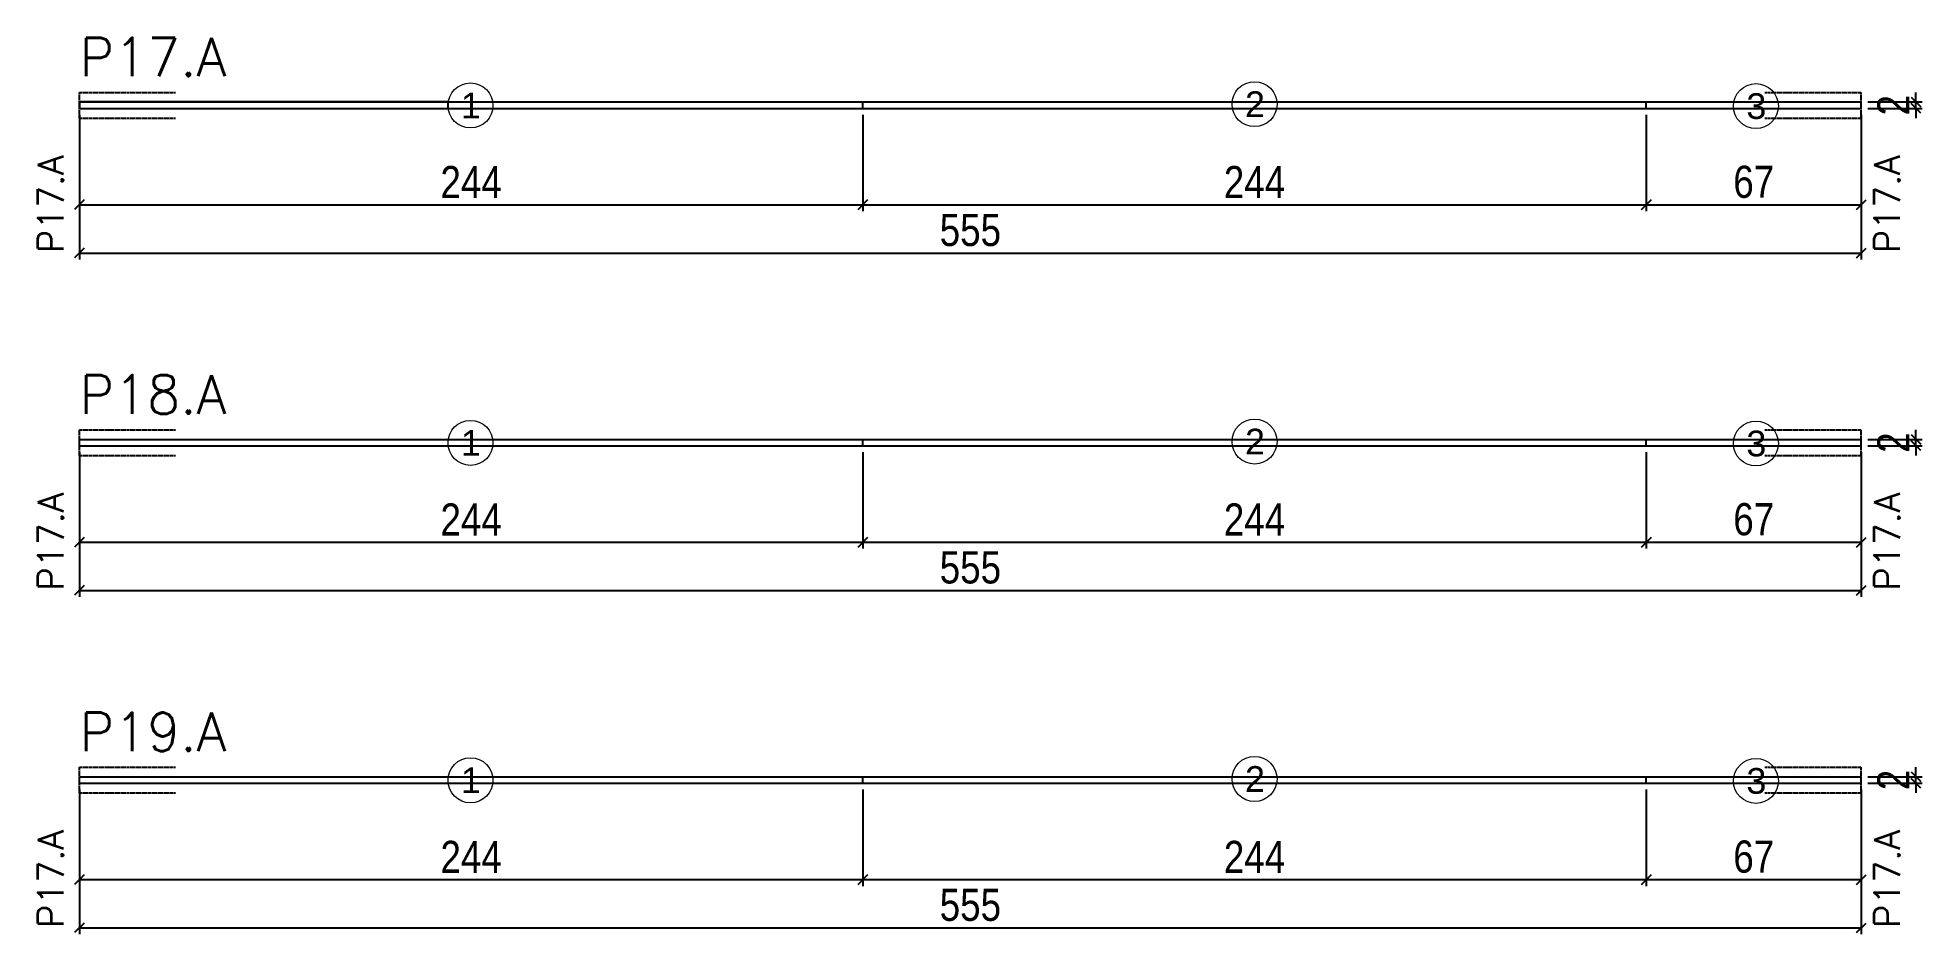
# Model space of a CAD drawing. Extents: x 20827 to 21850, y 13379 to 16714.
# Drawn here: x 20827 to 21414, y 16435 to 16714 of the extents above; entities that cross this region are included whole.
import ezdxf
from ezdxf.enums import TextEntityAlignment as Align

# ---------------------------------------------------------------- set-up
doc = ezdxf.new("R2010")
doc.units = 0
doc.linetypes.add('HIDDEN', pattern=[0.375, 0.25, -0.125])
doc.layers.get('0').update_dxf_attribs({"color": 1, "linetype": 'CONTINUOUS'})
doc.layers.get('Defpoints').update_dxf_attribs({"linetype": 'CONTINUOUS'})
for name, color, linetype in [('COTA', 241, 'CONTINUOUS'), ('Painéis', 255, 'CONTINUOUS'), ('SARR_2.2x5', 91, 'CONTINUOUS')]:
    doc.layers.add(name, color=color, linetype=linetype)
doc.layers.add('DIVISAO', color=142, linetype='CONTINUOUS', lineweight=15)
doc.layers.add('NUMERACAO', color=5, linetype='CONTINUOUS', lineweight=15)
doc.styles.add('ARIAL', font='arial.ttf')
doc.styles.add('COTA TECNICA', font='techl___.ttf', dxfattribs={"height": 10})
doc.styles.get("Standard").update_dxf_attribs({"font": 'ROMANS.SHX'})
doc.dimstyles.new('PAINEL', dxfattribs={"dimtxt": 10, "dimasz": 3, "dimexe": 3, "dimexo": 3, "dimgap": 3, "dimtad": 1, "dimdec": 1, "dimzin": 12, "dimdsep": 46, "dimtxsty": 'COTA TECNICA', "dimblk1": 'OBLIQUE', "dimblk2": 'OBLIQUE', "dimsah": 1, "dimcen": 0.9, "dimclrd": 4, "dimclre": 4, "dimclrt": 240, "dimadec": 1, "dimazin": 3, "dimtfac": 1, "dimtdec": 1, "dimtmove": 0, "dimatfit": 3, "dimfxl": 1, "dimtolj": 1, "dimtzin": 12, "dimarcsym": 0})

msp = doc.modelspace()

# ---------------------------------------------------------------- texts
at = {"linetype": 'Continuous'}
for s, p in [('P17.A', (20840.38, 16701.88)), ('P18.A', (20840.38, 16596.88)), ('P19.A', (20840.38, 16491.88))]:
    msp.add_text(s, height=12, dxfattribs=at).set_placement(p)
at = {"layer": 'DIVISAO', "linetype": 'Continuous'}
for p in [(20835.38, 16646.88), (21407.38, 16646.88), (20835.38, 16541.88), (21407.38, 16541.88), (20835.38, 16436.88), (21407.38, 16436.88)]:
    msp.add_text('P17.A', height=8, rotation=90, dxfattribs=at).set_placement(p)

# ---------------------------------------------------------------- blocks, each defined once
blk = doc.blocks.new('_Oblique')
at = {"color": 0, "linetype": 'ByBlock', "lineweight": -2}
blk.add_line((-0.5, -0.5), (0.5, 0.5), dxfattribs=at)
blk = doc.blocks.new('*D24')
at = {"layer": 'COTA', "color": 4, "linetype": 'Continuous', "lineweight": -2, "transparency": 16777216}
for p, q in [((20840.38, 16689.88), (20840.38, 16659.88)), ((21084.38, 16689.88), (21084.38, 16659.88)), ((20840.38, 16661.88), (21084.38, 16661.88))]:
    blk.add_line(p, q, dxfattribs=at)
at = {"layer": 'Defpoints', "color": 0, "linetype": 'Continuous', "transparency": 16777216}
for p in [(20840.38, 16691.88), (21084.38, 16691.88), (21084.38, 16661.88)]:
    blk.add_point(p, dxfattribs=at)
at = {"layer": 'COTA', "color": 4, "linetype": 'Continuous', "lineweight": -2, "transparency": 16777216, "xscale": 3, "yscale": 3, "zscale": 3, "rotation": 180}
blk.add_blockref('_Oblique', (20840.38, 16661.88), dxfattribs=at)
at = {"layer": 'COTA', "color": 4, "linetype": 'Continuous', "lineweight": -2, "transparency": 16777216, "xscale": 3, "yscale": 3, "zscale": 3}
blk.add_blockref('_Oblique', (21084.38, 16661.88), dxfattribs=at)
at = {"layer": 'COTA', "color": 240, "linetype": 'Continuous', "transparency": 16777216, "insert": (20962.38, 16668.95), "char_height": 10, "attachment_point": 5, "style": 'COTA TECNICA'}
blk.add_mtext('\\A1;244', dxfattribs=at)
blk = doc.blocks.new('*D25')
at = {"layer": 'COTA', "color": 4, "linetype": 'Continuous', "lineweight": -2, "transparency": 16777216}
for p, q in [((21084.38, 16689.88), (21084.38, 16659.88)), ((21328.38, 16689.88), (21328.38, 16659.88)), ((21084.38, 16661.88), (21328.38, 16661.88))]:
    blk.add_line(p, q, dxfattribs=at)
at = {"layer": 'Defpoints', "color": 0, "linetype": 'Continuous', "transparency": 16777216}
for p in [(21084.38, 16691.88), (21328.38, 16691.88), (21328.38, 16661.88)]:
    blk.add_point(p, dxfattribs=at)
at = {"layer": 'COTA', "color": 4, "linetype": 'Continuous', "lineweight": -2, "transparency": 16777216, "xscale": 3, "yscale": 3, "zscale": 3, "rotation": 180}
blk.add_blockref('_Oblique', (21084.38, 16661.88), dxfattribs=at)
at = {"layer": 'COTA', "color": 4, "linetype": 'Continuous', "lineweight": -2, "transparency": 16777216, "xscale": 3, "yscale": 3, "zscale": 3}
blk.add_blockref('_Oblique', (21328.38, 16661.88), dxfattribs=at)
at = {"layer": 'COTA', "color": 240, "linetype": 'Continuous', "transparency": 16777216, "insert": (21206.38, 16668.95), "char_height": 10, "attachment_point": 5, "style": 'COTA TECNICA'}
blk.add_mtext('\\A1;244', dxfattribs=at)
blk = doc.blocks.new('*D26')
at = {"layer": 'COTA', "color": 4, "linetype": 'Continuous', "lineweight": -2, "transparency": 16777216}
for p, q in [((21328.38, 16689.88), (21328.38, 16659.88)), ((21395.38, 16689.88), (21395.38, 16659.88)), ((21328.38, 16661.88), (21395.38, 16661.88))]:
    blk.add_line(p, q, dxfattribs=at)
at = {"layer": 'Defpoints', "color": 0, "linetype": 'Continuous', "transparency": 16777216}
for p in [(21328.38, 16691.88), (21395.38, 16691.88), (21395.38, 16661.88)]:
    blk.add_point(p, dxfattribs=at)
at = {"layer": 'COTA', "color": 4, "linetype": 'Continuous', "lineweight": -2, "transparency": 16777216, "xscale": 3, "yscale": 3, "zscale": 3, "rotation": 180}
blk.add_blockref('_Oblique', (21328.38, 16661.88), dxfattribs=at)
at = {"layer": 'COTA', "color": 4, "linetype": 'Continuous', "lineweight": -2, "transparency": 16777216, "xscale": 3, "yscale": 3, "zscale": 3}
blk.add_blockref('_Oblique', (21395.38, 16661.88), dxfattribs=at)
at = {"layer": 'COTA', "color": 240, "linetype": 'Continuous', "transparency": 16777216, "insert": (21361.88, 16668.98), "char_height": 10, "attachment_point": 5, "style": 'COTA TECNICA'}
blk.add_mtext('\\A1;67', dxfattribs=at)
blk = doc.blocks.new('*D27')
at = {"layer": 'COTA', "color": 4, "linetype": 'Continuous', "lineweight": -2, "transparency": 16777216}
for p, q in [((20840.38, 16689.88), (20840.38, 16644.88)), ((21395.38, 16689.88), (21395.38, 16644.88)), ((20840.38, 16646.88), (21395.38, 16646.88))]:
    blk.add_line(p, q, dxfattribs=at)
at = {"layer": 'Defpoints', "color": 0, "linetype": 'Continuous', "transparency": 16777216}
for p in [(20840.38, 16691.88), (21395.38, 16691.88), (21395.38, 16646.88)]:
    blk.add_point(p, dxfattribs=at)
at = {"layer": 'COTA', "color": 4, "linetype": 'Continuous', "lineweight": -2, "transparency": 16777216, "xscale": 3, "yscale": 3, "zscale": 3, "rotation": 180}
blk.add_blockref('_Oblique', (20840.38, 16646.88), dxfattribs=at)
at = {"layer": 'COTA', "color": 4, "linetype": 'Continuous', "lineweight": -2, "transparency": 16777216, "xscale": 3, "yscale": 3, "zscale": 3}
blk.add_blockref('_Oblique', (21395.38, 16646.88), dxfattribs=at)
at = {"layer": 'COTA', "color": 240, "linetype": 'Continuous', "transparency": 16777216, "insert": (21117.88, 16653.98), "char_height": 10, "attachment_point": 5, "style": 'COTA TECNICA'}
blk.add_mtext('\\A1;555', dxfattribs=at)
blk = doc.blocks.new('*D28')
at = {"layer": 'COTA', "color": 4, "linetype": 'Continuous', "lineweight": -2, "transparency": 16777216}
for p, q in [((21412.38, 16693.88), (21412.38, 16696.88)), ((21397.38, 16693.88), (21414.38, 16693.88)), ((21397.38, 16691.88), (21414.38, 16691.88)), ((21412.38, 16691.88), (21412.38, 16693.88)), ((21412.38, 16691.88), (21412.38, 16688.88))]:
    blk.add_line(p, q, dxfattribs=at)
at = {"layer": 'Defpoints', "color": 0, "linetype": 'Continuous', "transparency": 16777216}
for p in [(21395.38, 16693.88), (21395.38, 16691.88), (21412.38, 16693.88)]:
    blk.add_point(p, dxfattribs=at)
at = {"layer": 'COTA', "color": 4, "linetype": 'Continuous', "lineweight": -2, "transparency": 16777216, "xscale": 3, "yscale": 3, "zscale": 3}
for p, rotation in [((21412.38, 16693.88), 270), ((21412.38, 16691.88), 90)]:
    blk.add_blockref('_Oblique', p, dxfattribs=dict(at, rotation=rotation))
at = {"layer": 'COTA', "color": 240, "linetype": 'Continuous', "transparency": 16777216, "insert": (21405.38, 16692.88), "char_height": 10, "attachment_point": 5, "rotation": 90, "style": 'COTA TECNICA'}
blk.add_mtext('\\A1;2', dxfattribs=at)
blk = doc.blocks.new('nf1')
at = {"layer": 'NUMERACAO', "color": 1}
blk.add_circle((-0.19, -0.09), 7, dxfattribs=at)
at = {"layer": 'NUMERACAO', "color": 7, "style": 'ARIAL'}
blk.add_text('1', height=8, dxfattribs=at).set_placement((-0.06, -0.09), align=Align.MIDDLE_CENTER)
blk = doc.blocks.new('nf2')
at = {"layer": 'NUMERACAO', "color": 1}
blk.add_circle((0.01, 0.32), 7, dxfattribs=at)
at = {"layer": 'NUMERACAO', "color": 7, "style": 'ARIAL'}
blk.add_text('2', height=8, dxfattribs=at).set_placement((0.15, 0.32), align=Align.MIDDLE_CENTER)
blk = doc.blocks.new('nf3')
at = {"layer": 'NUMERACAO', "color": 1}
blk.add_circle((0.67, -0.28), 7, dxfattribs=at)
at = {"layer": 'NUMERACAO', "color": 7, "style": 'ARIAL'}
blk.add_text('3', height=8, dxfattribs=at).set_placement((0.8, -0.28), align=Align.MIDDLE_CENTER)
blk = doc.blocks.new('*D29')
at = {"layer": 'COTA', "color": 4, "linetype": 'Continuous', "lineweight": -2, "transparency": 16777216}
for p, q in [((20840.38, 16584.88), (20840.38, 16554.88)), ((21084.38, 16584.88), (21084.38, 16554.88)), ((20840.38, 16556.88), (21084.38, 16556.88))]:
    blk.add_line(p, q, dxfattribs=at)
at = {"layer": 'Defpoints', "color": 0, "linetype": 'Continuous', "transparency": 16777216}
for p in [(20840.38, 16586.88), (21084.38, 16586.88), (21084.38, 16556.88)]:
    blk.add_point(p, dxfattribs=at)
at = {"layer": 'COTA', "color": 4, "linetype": 'Continuous', "lineweight": -2, "transparency": 16777216, "xscale": 3, "yscale": 3, "zscale": 3, "rotation": 180}
blk.add_blockref('_Oblique', (20840.38, 16556.88), dxfattribs=at)
at = {"layer": 'COTA', "color": 4, "linetype": 'Continuous', "lineweight": -2, "transparency": 16777216, "xscale": 3, "yscale": 3, "zscale": 3}
blk.add_blockref('_Oblique', (21084.38, 16556.88), dxfattribs=at)
at = {"layer": 'COTA', "color": 240, "linetype": 'Continuous', "transparency": 16777216, "insert": (20962.38, 16563.95), "char_height": 10, "attachment_point": 5, "style": 'COTA TECNICA'}
blk.add_mtext('\\A1;244', dxfattribs=at)
blk = doc.blocks.new('*D30')
at = {"layer": 'COTA', "color": 4, "linetype": 'Continuous', "lineweight": -2, "transparency": 16777216}
for p, q in [((21084.38, 16584.88), (21084.38, 16554.88)), ((21328.38, 16584.88), (21328.38, 16554.88)), ((21084.38, 16556.88), (21328.38, 16556.88))]:
    blk.add_line(p, q, dxfattribs=at)
at = {"layer": 'Defpoints', "color": 0, "linetype": 'Continuous', "transparency": 16777216}
for p in [(21084.38, 16586.88), (21328.38, 16586.88), (21328.38, 16556.88)]:
    blk.add_point(p, dxfattribs=at)
at = {"layer": 'COTA', "color": 4, "linetype": 'Continuous', "lineweight": -2, "transparency": 16777216, "xscale": 3, "yscale": 3, "zscale": 3, "rotation": 180}
blk.add_blockref('_Oblique', (21084.38, 16556.88), dxfattribs=at)
at = {"layer": 'COTA', "color": 4, "linetype": 'Continuous', "lineweight": -2, "transparency": 16777216, "xscale": 3, "yscale": 3, "zscale": 3}
blk.add_blockref('_Oblique', (21328.38, 16556.88), dxfattribs=at)
at = {"layer": 'COTA', "color": 240, "linetype": 'Continuous', "transparency": 16777216, "insert": (21206.38, 16563.95), "char_height": 10, "attachment_point": 5, "style": 'COTA TECNICA'}
blk.add_mtext('\\A1;244', dxfattribs=at)
blk = doc.blocks.new('*D31')
at = {"layer": 'COTA', "color": 4, "linetype": 'Continuous', "lineweight": -2, "transparency": 16777216}
for p, q in [((21328.38, 16584.88), (21328.38, 16554.88)), ((21395.38, 16584.88), (21395.38, 16554.88)), ((21328.38, 16556.88), (21395.38, 16556.88))]:
    blk.add_line(p, q, dxfattribs=at)
at = {"layer": 'Defpoints', "color": 0, "linetype": 'Continuous', "transparency": 16777216}
for p in [(21328.38, 16586.88), (21395.38, 16586.88), (21395.38, 16556.88)]:
    blk.add_point(p, dxfattribs=at)
at = {"layer": 'COTA', "color": 4, "linetype": 'Continuous', "lineweight": -2, "transparency": 16777216, "xscale": 3, "yscale": 3, "zscale": 3, "rotation": 180}
blk.add_blockref('_Oblique', (21328.38, 16556.88), dxfattribs=at)
at = {"layer": 'COTA', "color": 4, "linetype": 'Continuous', "lineweight": -2, "transparency": 16777216, "xscale": 3, "yscale": 3, "zscale": 3}
blk.add_blockref('_Oblique', (21395.38, 16556.88), dxfattribs=at)
at = {"layer": 'COTA', "color": 240, "linetype": 'Continuous', "transparency": 16777216, "insert": (21361.88, 16563.98), "char_height": 10, "attachment_point": 5, "style": 'COTA TECNICA'}
blk.add_mtext('\\A1;67', dxfattribs=at)
blk = doc.blocks.new('*D32')
at = {"layer": 'COTA', "color": 4, "linetype": 'Continuous', "lineweight": -2, "transparency": 16777216}
for p, q in [((20840.38, 16584.88), (20840.38, 16539.88)), ((21395.38, 16584.88), (21395.38, 16539.88)), ((20840.38, 16541.88), (21395.38, 16541.88))]:
    blk.add_line(p, q, dxfattribs=at)
at = {"layer": 'Defpoints', "color": 0, "linetype": 'Continuous', "transparency": 16777216}
for p in [(20840.38, 16586.88), (21395.38, 16586.88), (21395.38, 16541.88)]:
    blk.add_point(p, dxfattribs=at)
at = {"layer": 'COTA', "color": 4, "linetype": 'Continuous', "lineweight": -2, "transparency": 16777216, "xscale": 3, "yscale": 3, "zscale": 3, "rotation": 180}
blk.add_blockref('_Oblique', (20840.38, 16541.88), dxfattribs=at)
at = {"layer": 'COTA', "color": 4, "linetype": 'Continuous', "lineweight": -2, "transparency": 16777216, "xscale": 3, "yscale": 3, "zscale": 3}
blk.add_blockref('_Oblique', (21395.38, 16541.88), dxfattribs=at)
at = {"layer": 'COTA', "color": 240, "linetype": 'Continuous', "transparency": 16777216, "insert": (21117.88, 16548.98), "char_height": 10, "attachment_point": 5, "style": 'COTA TECNICA'}
blk.add_mtext('\\A1;555', dxfattribs=at)
blk = doc.blocks.new('*D33')
at = {"layer": 'COTA', "color": 4, "linetype": 'Continuous', "lineweight": -2, "transparency": 16777216}
for p, q in [((21397.38, 16588.88), (21414.38, 16588.88)), ((21412.38, 16588.88), (21412.38, 16591.88)), ((21412.38, 16586.88), (21412.38, 16588.88)), ((21397.38, 16586.88), (21414.38, 16586.88)), ((21412.38, 16586.88), (21412.38, 16583.88))]:
    blk.add_line(p, q, dxfattribs=at)
at = {"layer": 'Defpoints', "color": 0, "linetype": 'Continuous', "transparency": 16777216}
for p in [(21395.38, 16588.88), (21412.38, 16588.88), (21395.38, 16586.88)]:
    blk.add_point(p, dxfattribs=at)
at = {"layer": 'COTA', "color": 4, "linetype": 'Continuous', "lineweight": -2, "transparency": 16777216, "xscale": 3, "yscale": 3, "zscale": 3}
for p, rotation in [((21412.38, 16588.88), 270), ((21412.38, 16586.88), 90)]:
    blk.add_blockref('_Oblique', p, dxfattribs=dict(at, rotation=rotation))
at = {"layer": 'COTA', "color": 240, "linetype": 'Continuous', "transparency": 16777216, "insert": (21405.38, 16587.88), "char_height": 10, "attachment_point": 5, "rotation": 90, "style": 'COTA TECNICA'}
blk.add_mtext('\\A1;2', dxfattribs=at)
blk = doc.blocks.new('*D34')
at = {"layer": 'COTA', "color": 4, "linetype": 'Continuous', "lineweight": -2, "transparency": 16777216}
for p, q in [((20840.38, 16479.88), (20840.38, 16449.88)), ((21084.38, 16479.88), (21084.38, 16449.88)), ((20840.38, 16451.88), (21084.38, 16451.88))]:
    blk.add_line(p, q, dxfattribs=at)
at = {"layer": 'Defpoints', "color": 0, "linetype": 'Continuous', "transparency": 16777216}
for p in [(20840.38, 16481.88), (21084.38, 16481.88), (21084.38, 16451.88)]:
    blk.add_point(p, dxfattribs=at)
at = {"layer": 'COTA', "color": 4, "linetype": 'Continuous', "lineweight": -2, "transparency": 16777216, "xscale": 3, "yscale": 3, "zscale": 3, "rotation": 180}
blk.add_blockref('_Oblique', (20840.38, 16451.88), dxfattribs=at)
at = {"layer": 'COTA', "color": 4, "linetype": 'Continuous', "lineweight": -2, "transparency": 16777216, "xscale": 3, "yscale": 3, "zscale": 3}
blk.add_blockref('_Oblique', (21084.38, 16451.88), dxfattribs=at)
at = {"layer": 'COTA', "color": 240, "linetype": 'Continuous', "transparency": 16777216, "insert": (20962.38, 16458.95), "char_height": 10, "attachment_point": 5, "style": 'COTA TECNICA'}
blk.add_mtext('\\A1;244', dxfattribs=at)
blk = doc.blocks.new('*D35')
at = {"layer": 'COTA', "color": 4, "linetype": 'Continuous', "lineweight": -2, "transparency": 16777216}
for p, q in [((21084.38, 16479.88), (21084.38, 16449.88)), ((21328.38, 16479.88), (21328.38, 16449.88)), ((21084.38, 16451.88), (21328.38, 16451.88))]:
    blk.add_line(p, q, dxfattribs=at)
at = {"layer": 'Defpoints', "color": 0, "linetype": 'Continuous', "transparency": 16777216}
for p in [(21084.38, 16481.88), (21328.38, 16481.88), (21328.38, 16451.88)]:
    blk.add_point(p, dxfattribs=at)
at = {"layer": 'COTA', "color": 4, "linetype": 'Continuous', "lineweight": -2, "transparency": 16777216, "xscale": 3, "yscale": 3, "zscale": 3, "rotation": 180}
blk.add_blockref('_Oblique', (21084.38, 16451.88), dxfattribs=at)
at = {"layer": 'COTA', "color": 4, "linetype": 'Continuous', "lineweight": -2, "transparency": 16777216, "xscale": 3, "yscale": 3, "zscale": 3}
blk.add_blockref('_Oblique', (21328.38, 16451.88), dxfattribs=at)
at = {"layer": 'COTA', "color": 240, "linetype": 'Continuous', "transparency": 16777216, "insert": (21206.38, 16458.95), "char_height": 10, "attachment_point": 5, "style": 'COTA TECNICA'}
blk.add_mtext('\\A1;244', dxfattribs=at)
blk = doc.blocks.new('*D36')
at = {"layer": 'COTA', "color": 4, "linetype": 'Continuous', "lineweight": -2, "transparency": 16777216}
for p, q in [((21328.38, 16479.88), (21328.38, 16449.88)), ((21395.38, 16479.88), (21395.38, 16449.88)), ((21328.38, 16451.88), (21395.38, 16451.88))]:
    blk.add_line(p, q, dxfattribs=at)
at = {"layer": 'Defpoints', "color": 0, "linetype": 'Continuous', "transparency": 16777216}
for p in [(21328.38, 16481.88), (21395.38, 16481.88), (21395.38, 16451.88)]:
    blk.add_point(p, dxfattribs=at)
at = {"layer": 'COTA', "color": 4, "linetype": 'Continuous', "lineweight": -2, "transparency": 16777216, "xscale": 3, "yscale": 3, "zscale": 3, "rotation": 180}
blk.add_blockref('_Oblique', (21328.38, 16451.88), dxfattribs=at)
at = {"layer": 'COTA', "color": 4, "linetype": 'Continuous', "lineweight": -2, "transparency": 16777216, "xscale": 3, "yscale": 3, "zscale": 3}
blk.add_blockref('_Oblique', (21395.38, 16451.88), dxfattribs=at)
at = {"layer": 'COTA', "color": 240, "linetype": 'Continuous', "transparency": 16777216, "insert": (21361.88, 16458.98), "char_height": 10, "attachment_point": 5, "style": 'COTA TECNICA'}
blk.add_mtext('\\A1;67', dxfattribs=at)
blk = doc.blocks.new('*D37')
at = {"layer": 'COTA', "color": 4, "linetype": 'Continuous', "lineweight": -2, "transparency": 16777216}
for p, q in [((20840.38, 16479.88), (20840.38, 16434.88)), ((21395.38, 16479.88), (21395.38, 16434.88)), ((20840.38, 16436.88), (21395.38, 16436.88))]:
    blk.add_line(p, q, dxfattribs=at)
at = {"layer": 'Defpoints', "color": 0, "linetype": 'Continuous', "transparency": 16777216}
for p in [(20840.38, 16481.88), (21395.38, 16481.88), (21395.38, 16436.88)]:
    blk.add_point(p, dxfattribs=at)
at = {"layer": 'COTA', "color": 4, "linetype": 'Continuous', "lineweight": -2, "transparency": 16777216, "xscale": 3, "yscale": 3, "zscale": 3, "rotation": 180}
blk.add_blockref('_Oblique', (20840.38, 16436.88), dxfattribs=at)
at = {"layer": 'COTA', "color": 4, "linetype": 'Continuous', "lineweight": -2, "transparency": 16777216, "xscale": 3, "yscale": 3, "zscale": 3}
blk.add_blockref('_Oblique', (21395.38, 16436.88), dxfattribs=at)
at = {"layer": 'COTA', "color": 240, "linetype": 'Continuous', "transparency": 16777216, "insert": (21117.88, 16443.98), "char_height": 10, "attachment_point": 5, "style": 'COTA TECNICA'}
blk.add_mtext('\\A1;555', dxfattribs=at)
blk = doc.blocks.new('*D38')
at = {"layer": 'COTA', "color": 4, "linetype": 'Continuous', "lineweight": -2, "transparency": 16777216}
for p, q in [((21397.38, 16483.88), (21414.38, 16483.88)), ((21412.38, 16483.88), (21412.38, 16486.88)), ((21412.38, 16481.88), (21412.38, 16483.88)), ((21397.38, 16481.88), (21414.38, 16481.88)), ((21412.38, 16481.88), (21412.38, 16478.88))]:
    blk.add_line(p, q, dxfattribs=at)
at = {"layer": 'Defpoints', "color": 0, "linetype": 'Continuous', "transparency": 16777216}
for p in [(21395.38, 16483.88), (21412.38, 16483.88), (21395.38, 16481.88)]:
    blk.add_point(p, dxfattribs=at)
at = {"layer": 'COTA', "color": 4, "linetype": 'Continuous', "lineweight": -2, "transparency": 16777216, "xscale": 3, "yscale": 3, "zscale": 3}
for p, rotation in [((21412.38, 16483.88), 270), ((21412.38, 16481.88), 90)]:
    blk.add_blockref('_Oblique', p, dxfattribs=dict(at, rotation=rotation))
at = {"layer": 'COTA', "color": 240, "linetype": 'Continuous', "transparency": 16777216, "insert": (21405.38, 16482.88), "char_height": 10, "attachment_point": 5, "rotation": 90, "style": 'COTA TECNICA'}
blk.add_mtext('\\A1;2', dxfattribs=at)

# ---------------------------------------------------------------- dimensions: what is measured, and where the dimension line sits
at = {"layer": 'COTA', "linetype": 'Continuous'}
for base, p1, p2, picture, middle in [((21412.38, 16693.88), (21395.38, 16691.88), (21395.38, 16693.88), '*D28', (21405.38, 16692.88)), ((21412.38, 16588.88), (21395.38, 16586.88), (21395.38, 16588.88), '*D33', (21405.38, 16587.88)), ((21412.38, 16483.88), (21395.38, 16481.88), (21395.38, 16483.88), '*D38', (21405.38, 16482.88))]:
    dim = msp.add_linear_dim(base=base, p1=p1, p2=p2, angle=90, dimstyle='PAINEL', override={"dimexe": 2, "dimexo": 2, "dimgap": 2, "dimadec": 8, "dimtix": 1, "dimatfit": 2, "dimldrblk": 'Oblique'}, dxfattribs=at)
    dim.commit()
    dim.dimension.update_dxf_attribs({"geometry": picture, "text_midpoint": middle})
for base, p1, p2, picture, middle in [((21084.38, 16661.88), (20840.38, 16691.88), (21084.38, 16691.88), '*D24', (20962.38, 16668.95)), ((21395.38, 16646.88), (20840.38, 16691.88), (21395.38, 16691.88), '*D27', (21117.88, 16653.98)), ((21328.38, 16661.88), (21084.38, 16691.88), (21328.38, 16691.88), '*D25', (21206.38, 16668.95)), ((21395.38, 16661.88), (21328.38, 16691.88), (21395.38, 16691.88), '*D26', (21361.88, 16668.98)), ((21084.38, 16556.88), (20840.38, 16586.88), (21084.38, 16586.88), '*D29', (20962.38, 16563.95)), ((21395.38, 16541.88), (20840.38, 16586.88), (21395.38, 16586.88), '*D32', (21117.88, 16548.98)), ((21328.38, 16556.88), (21084.38, 16586.88), (21328.38, 16586.88), '*D30', (21206.38, 16563.95)), ((21395.38, 16556.88), (21328.38, 16586.88), (21395.38, 16586.88), '*D31', (21361.88, 16563.98)), ((21084.38, 16451.88), (20840.38, 16481.88), (21084.38, 16481.88), '*D34', (20962.38, 16458.95)), ((21395.38, 16436.88), (20840.38, 16481.88), (21395.38, 16481.88), '*D37', (21117.88, 16443.98)), ((21328.38, 16451.88), (21084.38, 16481.88), (21328.38, 16481.88), '*D35', (21206.38, 16458.95)), ((21395.38, 16451.88), (21328.38, 16481.88), (21395.38, 16481.88), '*D36', (21361.88, 16458.98))]:
    dim = msp.add_linear_dim(base=base, p1=p1, p2=p2, dimstyle='PAINEL', override={"dimexe": 2, "dimexo": 2, "dimgap": 2, "dimadec": 8, "dimtix": 1, "dimatfit": 2, "dimldrblk": 'Oblique'}, dxfattribs=at)
    dim.commit()
    dim.dimension.update_dxf_attribs({"geometry": picture, "text_midpoint": middle})

# ---------------------------------------------------------------- linework, layer by layer
at = {"layer": 'COTA', "linetype": 'Continuous'}
msp.add_lwpolyline([(20955.27, 16693.88), (20840.38, 16693.88), (20840.38, 16691.88), (20870.38, 16691.88), (20955.24, 16691.88, -0.032429), (20955.18, 16692.78, -0.039283)], format="xyb", close=True, dxfattribs=at)
msp.add_lwpolyline([(20955.27, 16693.88), (20840.38, 16693.88), (20840.38, 16691.88), (20870.38, 16691.88), (20955.24, 16691.88, -0.032429), (20955.18, 16692.78, -0.039283)], format="xyb", close=True, dxfattribs=at)
at = {"layer": 'Painéis', "linetype": 'Continuous'}
for points in [[(20840.38, 16691.88), (20840.38, 16693.88)], [(20840.38, 16693.88), (21084.38, 16693.88)], [(20840.38, 16691.88), (21084.38, 16691.88)], [(21084.38, 16691.88), (21084.38, 16693.88)], [(21084.38, 16693.88), (21328.38, 16693.88)], [(21084.38, 16691.88), (21328.38, 16691.88)], [(21328.38, 16691.88), (21328.38, 16693.88)], [(21328.38, 16693.88), (21395.38, 16693.88)], [(21328.38, 16691.88), (21395.38, 16691.88)], [(21395.38, 16691.88), (21395.38, 16693.88)], [(21395.38, 16691.88), (21395.38, 16693.88)], [(20840.38, 16586.88), (20840.38, 16588.88)], [(20840.38, 16588.88), (21084.38, 16588.88)], [(21084.38, 16586.88), (21084.38, 16588.88)], [(21084.38, 16588.88), (21328.38, 16588.88)], [(21328.38, 16586.88), (21328.38, 16588.88)], [(21328.38, 16588.88), (21395.38, 16588.88)], [(21395.38, 16586.88), (21395.38, 16588.88)], [(21395.38, 16586.88), (21395.38, 16588.88)], [(20840.38, 16586.88), (21084.38, 16586.88)], [(21084.38, 16586.88), (21328.38, 16586.88)], [(21328.38, 16586.88), (21395.38, 16586.88)], [(20840.38, 16481.88), (20840.38, 16483.88)], [(20840.38, 16483.88), (21084.38, 16483.88)], [(21084.38, 16481.88), (21084.38, 16483.88)], [(21084.38, 16483.88), (21328.38, 16483.88)], [(21328.38, 16481.88), (21328.38, 16483.88)], [(21328.38, 16483.88), (21395.38, 16483.88)], [(21395.38, 16481.88), (21395.38, 16483.88)], [(21395.38, 16481.88), (21395.38, 16483.88)], [(20840.38, 16481.88), (21084.38, 16481.88)], [(21084.38, 16481.88), (21328.38, 16481.88)], [(21328.38, 16481.88), (21395.38, 16481.88)]]:
    msp.add_lwpolyline(points, dxfattribs=at)
at = {"layer": 'SARR_2.2x5', "linetype": 'HIDDEN'}
for points in [[(20840.38, 16696.88), (20870.38, 16696.88)], [(20840.38, 16688.88), (20840.38, 16696.88)], [(21365.38, 16696.88), (21395.38, 16696.88)], [(21395.38, 16688.88), (21395.38, 16696.88)], [(20840.38, 16693.88), (20870.38, 16693.88)], [(20840.38, 16691.88), (20870.38, 16691.88)], [(20840.38, 16688.88), (20870.38, 16688.88)], [(21365.38, 16693.88), (21395.38, 16693.88)], [(21365.38, 16691.88), (21395.38, 16691.88)], [(21365.38, 16688.88), (21395.38, 16688.88)], [(20840.38, 16591.88), (20870.38, 16591.88)], [(20840.38, 16583.88), (20840.38, 16591.88)], [(20840.38, 16588.88), (20870.38, 16588.88)], [(21365.38, 16591.88), (21395.38, 16591.88)], [(21365.38, 16588.88), (21395.38, 16588.88)], [(21395.38, 16583.88), (21395.38, 16591.88)], [(20840.38, 16586.88), (20870.38, 16586.88)], [(20840.38, 16583.88), (20870.38, 16583.88)], [(21365.38, 16586.88), (21395.38, 16586.88)], [(21365.38, 16583.88), (21395.38, 16583.88)], [(20840.38, 16486.88), (20870.38, 16486.88)], [(20840.38, 16478.88), (20840.38, 16486.88)], [(20840.38, 16483.88), (20870.38, 16483.88)], [(21365.38, 16486.88), (21395.38, 16486.88)], [(21365.38, 16483.88), (21395.38, 16483.88)], [(21395.38, 16478.88), (21395.38, 16486.88)], [(20840.38, 16481.88), (20870.38, 16481.88)], [(20840.38, 16478.88), (20870.38, 16478.88)], [(21365.38, 16481.88), (21395.38, 16481.88)], [(21365.38, 16478.88), (21395.38, 16478.88)]]:
    msp.add_lwpolyline(points, dxfattribs=at)

# ---------------------------------------------------------------- block references
at = {"layer": 'COTA', "linetype": 'Continuous'}
for name, p in [('nf2', (21206.38, 16692.88)), ('nf1', (20962.38, 16692.88)), ('nf3', (21361.88, 16692.88)), ('nf1', (20962.38, 16587.88)), ('nf2', (21206.38, 16587.88)), ('nf3', (21361.88, 16587.88)), ('nf1', (20962.38, 16482.88)), ('nf2', (21206.38, 16482.88)), ('nf3', (21361.88, 16482.88))]:
    msp.add_blockref(name, p, dxfattribs=at)

msp.set_redraw_order([(e.dxf.handle, doc.entitydb.next_handle()) for e in msp.query("TEXT MTEXT ATTDEF DIMENSION ARC_DIMENSION")])  # texts and dimensions are drawn at this point

doc.saveas('drawing.dxf')
